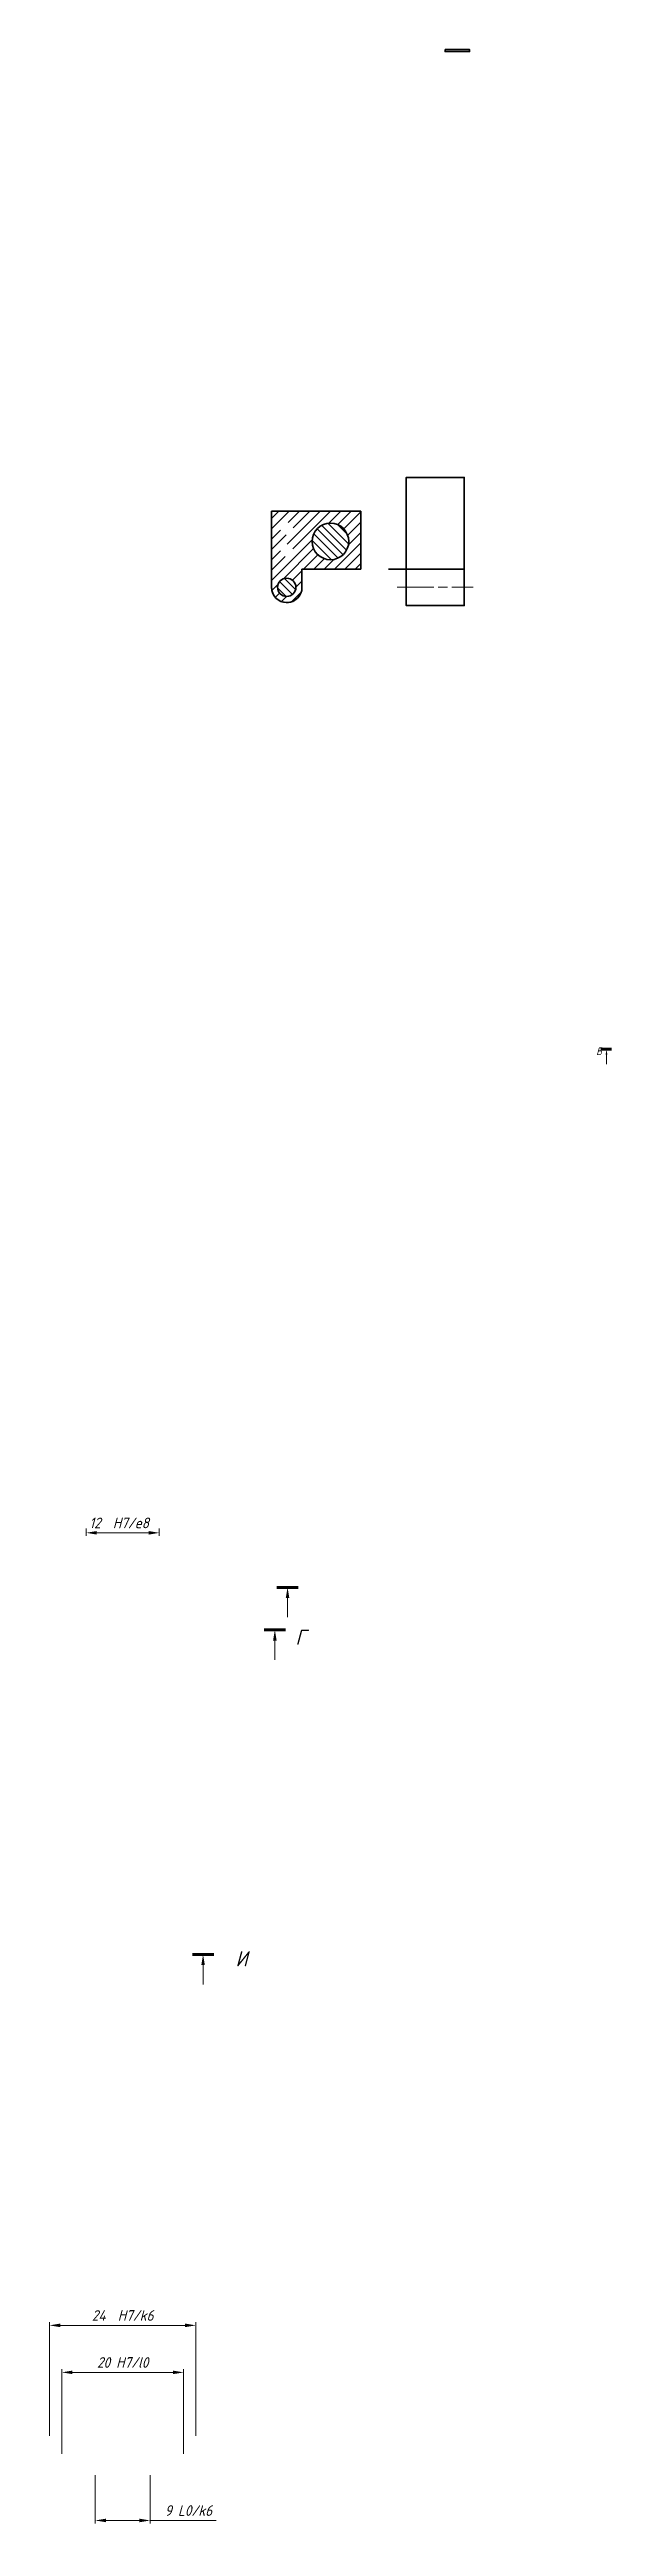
# Model space of a CAD drawing. Header units: millimetres. Extents: x -1178 to 2000, y -2432 to 1302.
# Drawn here: x 1044 to 1229, y -61 to 752 of the extents above; entities that cross this region are included whole.
import ezdxf

# ---------------------------------------------------------------- set-up
doc = ezdxf.new("R2010")
doc.units = ezdxf.units.MM
doc.linetypes.add('AM_ISO08W050', pattern=[18, 12, -1.5, 3, -1.5])
for name, color, linetype, lineweight in [('AM_5', 3, 'Continuous', 15), ('AM_7', 4, 'AM_ISO08W050', 15), ('AM_8', 1, 'Continuous', 15), ('основные', 7, 'Continuous', 35), ('оч жирные', 7, 'Continuous', 70)]:
    doc.layers.add(name, color=color, linetype=linetype, lineweight=lineweight)
doc.styles.get("Standard").update_dxf_attribs({"font": 'geniso.shx', "oblique": 15})
doc.dimstyles.new('AM_GOST$0', dxfattribs={"dimtxt": 3.5, "dimasz": 3.5, "dimexe": 1, "dimexo": 1, "dimgap": 1.5, "dimtad": 1, "dimtoh": 1, "dimtxsty": 'Standard', "dimcen": 0, "dimclrd": 256, "dimclre": 256, "dimclrt": 2, "dimadec": 0, "dimazin": 2, "dimtp": 0.1, "dimtm": 0.1, "dimtfac": 0.71, "dimtmove": 0, "dimatfit": 3, "dimfxl": 1, "dimtolj": 1, "dimlwd": -1, "dimlwe": -1, "dimarcsym": 1})

msp = doc.modelspace()

# ---------------------------------------------------------------- texts
at = {"layer": 'основные', "char_height": 5, "attachment_point": 1}
for s, insert in [('Г', (1125.166, 233.06)), ('И', (1105.512, 127.495))]:
    msp.add_mtext(s, dxfattribs=dict(at, insert=insert))
at = {"layer": 'оч жирные', "insert": (1223.892, 424.293), "char_height": 2.5, "attachment_point": 1}
msp.add_mtext('Б', dxfattribs=at)

# ---------------------------------------------------------------- blocks, each defined once
blk = doc.blocks.new('*D22')
at = {"layer": 'AM_5', "linetype": 'ByBlock', "transparency": 16777216}
for p, q in [((1059.48, -44.7), (1059.48, -60.53)), ((1077.48, -44.7), (1077.48, -60.53)), ((1062.98, -59.53), (1073.98, -59.53)), ((1077.48, -59.53), (1099.19, -59.53))]:
    blk.add_line(p, q, dxfattribs=at)
at = {"layer": 'AM_5', "transparency": 16777216}
for points in [[(1062.98, -58.95), (1062.98, -60.11), (1059.48, -59.53)], [(1073.98, -58.95), (1073.98, -60.11), (1077.48, -59.53)]]:
    blk.add_solid(points, dxfattribs=at)
at = {"layer": 'Defpoints', "color": 0, "transparency": 16777216}
for p in [(1059.48, -43.7), (1077.48, -43.7), (1077.48, -59.53)]:
    blk.add_point(p, dxfattribs=at)
at = {"layer": 'AM_5', "color": 2, "transparency": 16777216, "insert": (1090.08, -56.28), "char_height": 3.5, "attachment_point": 5}
blk.add_mtext('\\A1;9 L0/k6', dxfattribs=at)
blk = doc.blocks.new('*D23')
at = {"layer": 'AM_5', "linetype": 'ByBlock', "transparency": 16777216}
for p, q in [((1048.48, -37.6), (1048.48, -9.89)), ((1051.98, -10.89), (1084.98, -10.89)), ((1088.48, -37.6), (1088.48, -9.89))]:
    blk.add_line(p, q, dxfattribs=at)
at = {"layer": 'AM_5', "transparency": 16777216}
for points in [[(1051.98, -10.3), (1051.98, -11.47), (1048.48, -10.89)], [(1084.98, -10.3), (1084.98, -11.47), (1088.48, -10.89)]]:
    blk.add_solid(points, dxfattribs=at)
at = {"layer": 'Defpoints', "color": 0, "transparency": 16777216}
for p in [(1088.48, -10.89), (1048.48, -38.6), (1088.48, -38.6)]:
    blk.add_point(p, dxfattribs=at)
at = {"layer": 'AM_5', "color": 2, "transparency": 16777216, "insert": (1068.48, -7.64), "char_height": 3.5, "attachment_point": 5}
blk.add_mtext('\\A1;20 H7/l0', dxfattribs=at)
blk = doc.blocks.new('*D24')
at = {"layer": 'AM_5', "linetype": 'ByBlock', "transparency": 16777216}
for p, q in [((1044.48, -31.7), (1044.48, 5.55)), ((1047.98, 4.55), (1088.98, 4.55)), ((1092.48, -31.7), (1092.48, 5.55))]:
    blk.add_line(p, q, dxfattribs=at)
at = {"layer": 'AM_5', "transparency": 16777216}
for points in [[(1047.98, 5.14), (1047.98, 3.97), (1044.48, 4.55)], [(1088.98, 5.14), (1088.98, 3.97), (1092.48, 4.55)]]:
    blk.add_solid(points, dxfattribs=at)
at = {"layer": 'Defpoints', "color": 0, "transparency": 16777216}
for p in [(1092.48, 4.55), (1044.48, -32.7), (1092.48, -32.7)]:
    blk.add_point(p, dxfattribs=at)
at = {"layer": 'AM_5', "color": 2, "transparency": 16777216, "insert": (1068.48, 7.8), "char_height": 3.5, "attachment_point": 5}
blk.add_mtext('\\A1;24 {}{\\C2; H7/k6}', dxfattribs=at)
blk = doc.blocks.new('*D25')
at = {"layer": 'AM_5', "linetype": 'ByBlock', "transparency": 16777216}
for p, q in [((1056.49, 266.24), (1056.49, 263.86)), ((1059.99, 264.86), (1076.99, 264.86)), ((1080.49, 266.24), (1080.49, 263.86))]:
    blk.add_line(p, q, dxfattribs=at)
at = {"layer": 'AM_5', "transparency": 16777216}
for points in [[(1059.99, 265.45), (1059.99, 264.28), (1056.49, 264.86)], [(1076.99, 265.45), (1076.99, 264.28), (1080.49, 264.86)]]:
    blk.add_solid(points, dxfattribs=at)
at = {"layer": 'Defpoints', "color": 0, "transparency": 16777216}
for p in [(1056.49, 267.24), (1080.49, 267.24), (1080.49, 264.86)]:
    blk.add_point(p, dxfattribs=at)
at = {"layer": 'AM_5', "color": 2, "transparency": 16777216, "insert": (1067.33, 268.11), "char_height": 3.5, "attachment_point": 5}
blk.add_mtext('\\A1;12 {}{\\C2; H7/e8}', dxfattribs=at)

# ---------------------------------------------------------------- dimensions: what is measured, and where the dimension line sits
at = {"layer": 'AM_5'}
dim = msp.add_linear_dim(base=(1080.494, 264.863), p1=(1056.494, 267.241), p2=(1080.494, 267.241), text='12 {}{\\C2; H7/e8}', dimstyle='AM_GOST$0', dxfattribs=at)
dim.commit()
dim.dimension.update_dxf_attribs({"geometry": '*D25', "text_midpoint": (1067.325, 264.863), "dimtype": 160})
for base, p1, p2, text, override, picture, middle in [((1092.477, 4.554), (1044.477, -32.703), (1092.477, -32.703), '24 {}{\\C2; H7/k6}', {"dimtp": 0.1, "dimtm": 0.1, "dimtdec": 3, "dimtzin": 8}, '*D24', (1068.477, 7.804)), ((1088.477, -10.886), (1048.477, -38.597), (1088.477, -38.597), '20 H7/l0', {"dimpost": ''}, '*D23', (1068.477, -7.635))]:
    dim = msp.add_linear_dim(base=base, p1=p1, p2=p2, text=text, dimstyle='AM_GOST$0', override=override, dxfattribs=at)
    dim.commit()
    dim.dimension.update_dxf_attribs({"geometry": picture, "text_midpoint": middle})
dim = msp.add_linear_dim(base=(1077.477, -59.53), p1=(1059.48, -43.703), p2=(1077.477, -43.703), text='9 L0/k6', dimstyle='AM_GOST$0', dxfattribs=at)
dim.commit()
dim.dimension.update_dxf_attribs({"geometry": '*D22', "text_midpoint": (1090.084, -56.28)})

# ---------------------------------------------------------------- hatches: boundary and pattern name
at = {"layer": 'AM_8'}
h = msp.add_hatch(dxfattribs=at)
h.set_pattern_fill('_U', color=256, scale=2.4, angle=45, style=0, pattern_type=0)
h.set_pattern_definition([(45, (0, 0), (-1.6970563, 1.6970563), [])])
edge = h.paths.add_edge_path()
edge.add_arc((1122.334, 575.411), 5, 180, 360)
edge.add_line((1127.334, 575.411), (1127.334, 581.332))
edge.add_line((1127.334, 581.332), (1146.684, 581.332))
edge.add_line((1146.684, 581.332), (1146.684, 600.471))
edge.add_line((1146.684, 600.471), (1117.334, 600.471))
edge.add_line((1117.334, 600.471), (1117.334, 575.411))
edge = h.paths.add_edge_path(flags=16)
edge.add_arc((1122.334, 575.411), 3, -287.594011, 11.459156, ccw=False)
edge.add_arc((1122.334, 575.411), 3, 11.459156, 72.405989, ccw=False)
edge = h.paths.add_edge_path(flags=16)
edge.add_arc((1136.684, 590.471), 6, -184.218505, 11.459156, ccw=False)
edge.add_arc((1136.684, 590.471), 6, 11.459156, 175.781495, ccw=False)
edge = h.paths.add_edge_path(flags=16)
edge.add_arc((1122.334, 587.558), 2.067, -324.192049, 11.459156, ccw=False)
edge.add_arc((1122.334, 587.558), 2.067, 11.459156, 35.807951, ccw=False)
edge = h.paths.add_edge_path(flags=16)
edge.add_arc((1122.334, 594.734), 2.067, -35.575009, 191.459156, ccw=False)
edge.add_arc((1122.334, 594.734), 2.067, 191.459156, 324.424991, ccw=False)
h = msp.add_hatch(dxfattribs=at)
h.set_pattern_fill('ANSI31', color=256, scale=0.6, angle=90, style=0)
h.paths.add_polyline_path([(1125.334, 575.411, 1), (1119.334, 575.411, 1)])
h.paths.add_polyline_path([(1142.684, 590.471, 1), (1130.684, 590.471, 1)])

# ---------------------------------------------------------------- linework, layer by layer
at = {"layer": 'AM_5'}
for p, q in [((1227.286, 418.772), (1227.286, 421.932)), ((1122.593, 237.129), (1122.593, 243.448)), ((1118.43, 223.126), (1118.43, 229.445)), ((1094.863, 116.541), (1094.863, 122.86))]:
    msp.add_line(p, q, dxfattribs=at)
at = {"layer": 'AM_5', "linetype": 'Continuous'}
for points in [[(1227.578, 421.932), (1226.995, 421.932), (1227.286, 423.682)], [(1123.176, 243.448), (1122.009, 243.448), (1122.593, 246.948)], [(1119.013, 229.445), (1117.847, 229.445), (1118.43, 232.945)], [(1095.446, 122.86), (1094.28, 122.86), (1094.863, 126.36)]]:
    msp.add_trace(points, dxfattribs=at)
at = {"layer": 'AM_7'}
msp.add_line((1158.576, 575.411), (1183.576, 575.411), dxfattribs=at)
at = {"layer": 'основные'}
for p, q in [((1180.576, 602.531), (1180.576, 594.673)), ((1117.334, 575.411), (1117.334, 600.471)), ((1117.334, 600.471), (1120.025, 600.471)), ((1146.684, 600.471), (1120.025, 600.471)), ((1146.684, 590.471), (1146.684, 600.471)), ((1180.576, 596.471), (1180.576, 578.411)), ((1146.684, 590.471), (1146.684, 581.332)), ((1127.334, 575.411), (1127.334, 581.332)), ((1127.334, 581.332), (1146.684, 581.332)), ((1161.576, 581.332), (1155.684, 581.332)), ((1161.576, 581.332), (1180.576, 581.332)), ((1161.576, 581.332), (1180.576, 581.332)), ((1180.576, 572.411), (1180.576, 569.409)), ((1180.576, 569.409), (1161.576, 569.409))]:
    msp.add_line(p, q, dxfattribs=at)
for points in [[(1174.322, 752.049), (1174.322, 751.382), (1182.322, 751.382), (1182.322, 752.049)], [(1161.576, 611.533), (1180.576, 611.533), (1180.576, 569.409), (1161.576, 569.409)]]:
    msp.add_lwpolyline(points, close=True, dxfattribs=at)
for points in [[(1161.576, 608.531), (1161.576, 611.533), (1180.576, 611.533), (1180.576, 608.531)], [(1161.576, 602.531), (1161.576, 578.411)], [(1161.576, 572.411), (1161.576, 569.409), (1180.576, 569.409), (1180.576, 572.411)], [(1161.576, 572.411), (1161.576, 569.409), (1180.576, 569.409), (1180.576, 572.411)], [(1161.576, 572.411), (1161.576, 569.409), (1180.576, 569.409), (1180.576, 572.411)]]:
    msp.add_lwpolyline(points, dxfattribs=at)
for centre, radius in [((1136.684, 590.471), 6), ((1122.334, 575.411), 3)]:
    msp.add_circle(centre, radius, dxfattribs=at)
for end in [307.99609, 0]:
    msp.add_arc((1122.334, 575.411), 5, 180, end, dxfattribs=at)
at = {"layer": 'оч жирные'}
for p, q in [((1228.91, 423.682), (1225.41, 423.682)), ((1119.093, 246.948), (1126.093, 246.948)), ((1114.93, 232.945), (1121.93, 232.945)), ((1091.363, 126.36), (1098.363, 126.36))]:
    msp.add_line(p, q, dxfattribs=at)

msp.set_redraw_order([(e.dxf.handle, doc.entitydb.next_handle()) for e in msp.query("TEXT MTEXT ATTDEF DIMENSION ARC_DIMENSION")])  # texts and dimensions are drawn at this point

doc.saveas('drawing.dxf')
